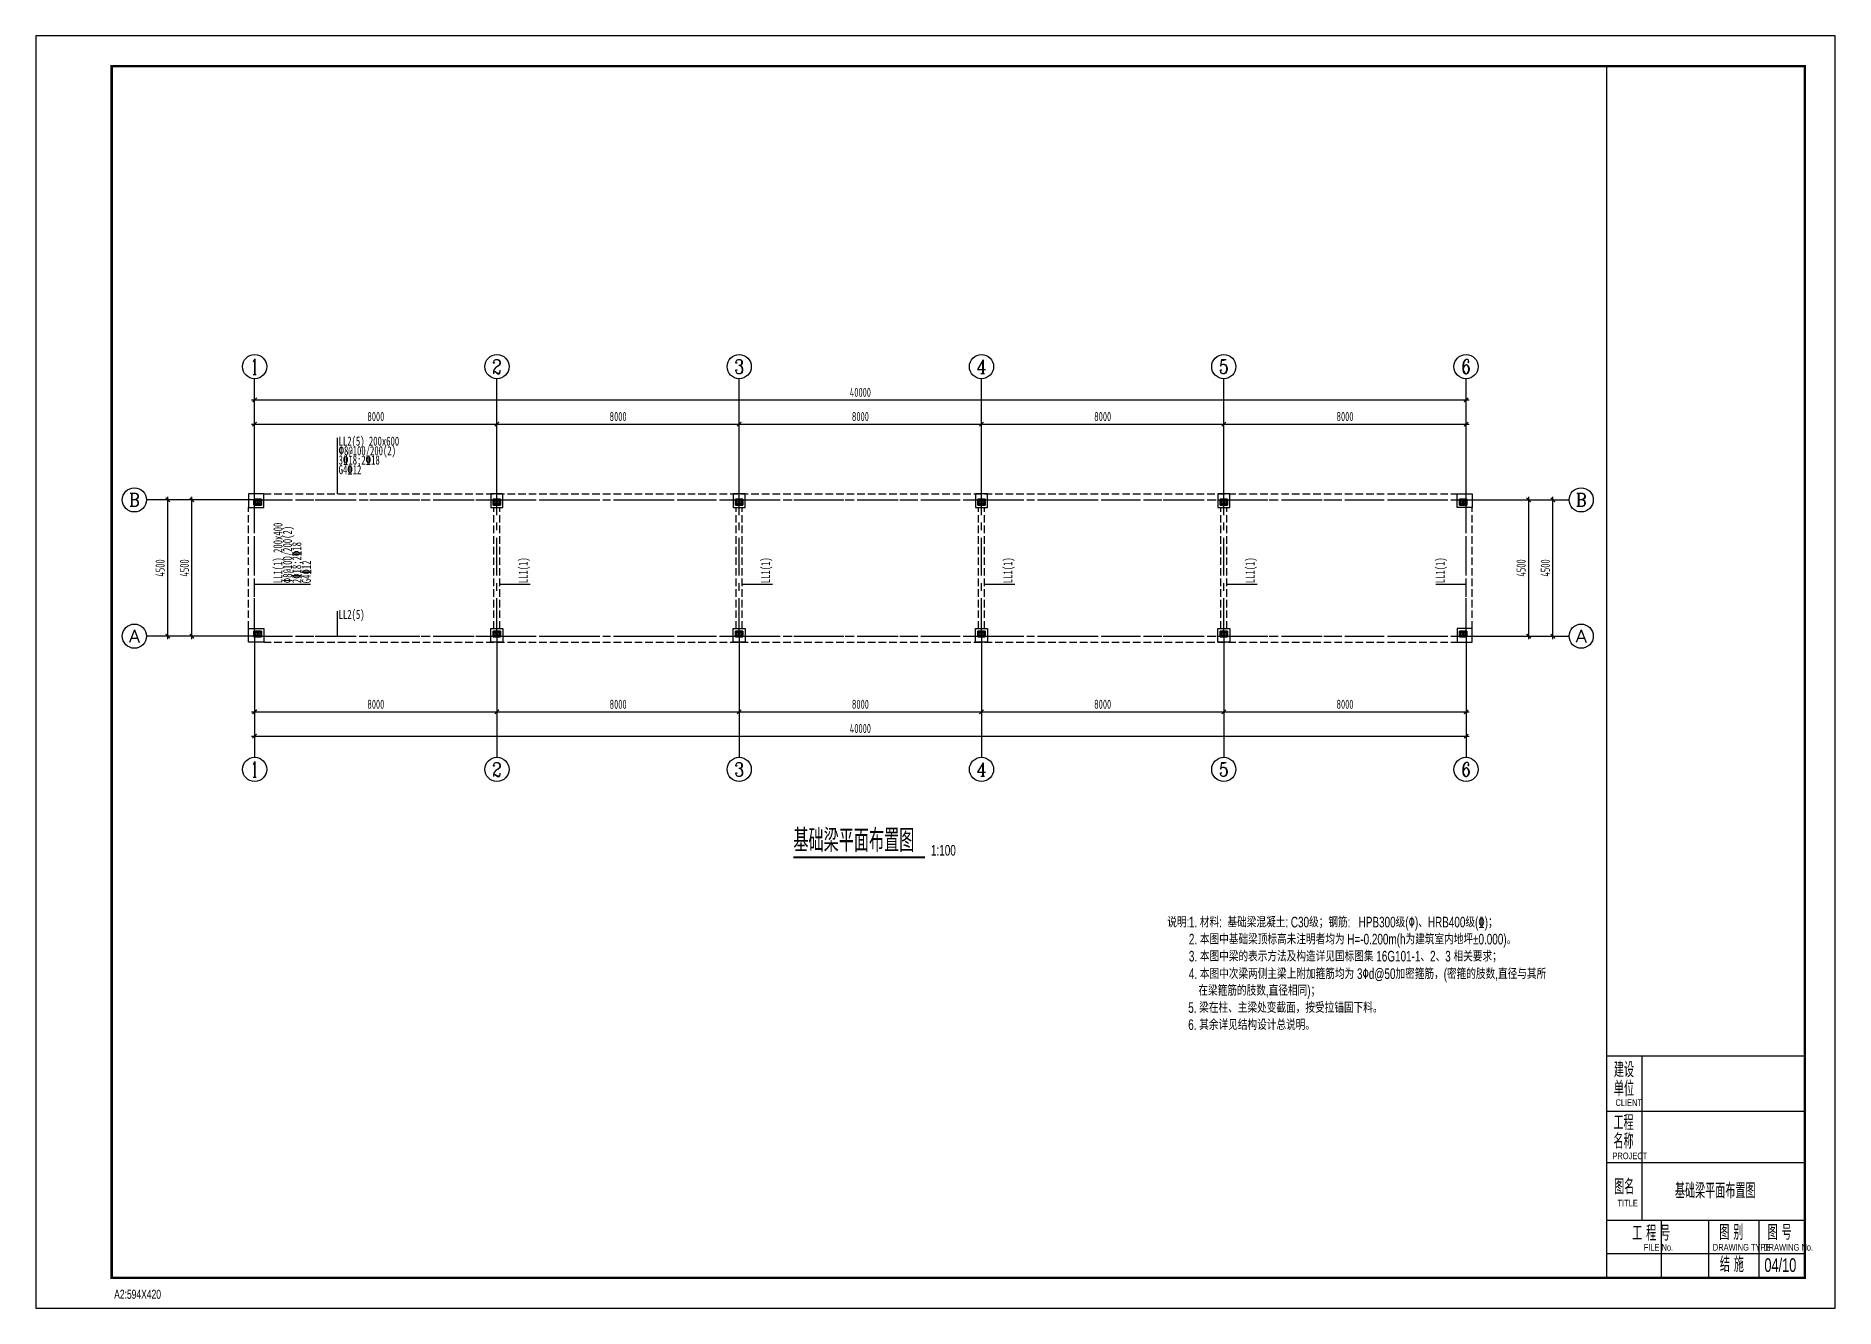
# Model space of a CAD drawing. Extents: x -544850 to 241437, y -10347 to 32059.
# Drawn here: x -261116 to -201716, y -10347 to 31653 of the extents above; entities that cross this region are included whole.
import ezdxf
from ezdxf.enums import TextEntityAlignment as Align

# ---------------------------------------------------------------- set-up
doc = ezdxf.new("R2010")
doc.units = 0
doc.header["$LTSCALE"] = 1000
doc.linetypes.add('CENTER', pattern=[2, 1.25, -0.25, 0.25, -0.25])
doc.linetypes.add('DASH', pattern=[0.35, 0.25, -0.1])
doc.layers.get('0').update_dxf_attribs({"linetype": 'CONTINUOUS'})
doc.layers.get('Defpoints').update_dxf_attribs({"linetype": 'CONTINUOUS'})
doc.layers.add('10', color=7, linetype='CONTINUOUS', lineweight=35)
doc.layers.add('20', color=2, linetype='CONTINUOUS', lineweight=35)
for name, color, linetype in [('AXIS', 253, 'CENTER'), ('AXIS_DIM', 3, 'CONTINUOUS'), ('COLU', 7, 'CONTINUOUS'), ('DIM_SYMB', 3, 'CONTINUOUS'), ('PUB_TEXT', 7, 'CONTINUOUS'), ('S_BEAMDIMMASS', 2, 'CONTINUOUS'), ('TEXT', 7, 'CONTINUOUS'), ('WALL', 9, 'CONTINUOUS'), ('图框(修改)', 2, 'CONTINUOUS'), ('图框(锁住)', 7, 'CONTINUOUS')]:
    doc.layers.add(name, color=color, linetype=linetype)
doc.layers.add('出图隐藏', color=7, linetype='CONTINUOUS', plot=False)
doc.styles.add('_TCH_AXIS', font='COMPLEX', dxfattribs={"bigfont": 'GBCBIG'})
doc.styles.add('TSSD_Dimension', font='tssdeng.shx', dxfattribs={"width": 0.7, "bigfont": 'hztxt.shx'})
doc.styles.add('TSSD_Rein', font='天和字符.shx', dxfattribs={"width": 0.7, "bigfont": '天和汉字.shx'})
doc.styles.add('天和', font='天和字符.shx', dxfattribs={"width": 0.7, "bigfont": '天和汉字.shx'})
doc.styles.add('天和黑体', font='天和字符.shx', dxfattribs={"width": 0.7, "bigfont": '天和黑体.shx'})
doc.dimstyles.new('TSSD_100_100', dxfattribs={"dimtxt": 300, "dimasz": 100, "dimexe": 100, "dimexo": 250, "dimgap": 100, "dimtad": 1, "dimdec": 0, "dimzin": 0, "dimdsep": 46, "dimtxsty": 'TSSD_Dimension', "dimblk": 'ARCHTICK', "dimblk1": 'ARCHTICK', "dimblk2": 'ARCHTICK', "dimcen": 0, "dimdle": 100, "dimclrt": 7, "dimadec": 0, "dimazin": 0, "dimtfac": 1, "dimtdec": 0, "dimtix": 1, "dimtmove": 2, "dimatfit": 3, "dimldrblk": 'ARCHTICK', "dimfxl": 0, "dimtolj": 1, "dimtzin": 0, "dimarcsym": 0})

msp = doc.modelspace()

# ---------------------------------------------------------------- texts
at = {"layer": 'AXIS_DIM', "style": '_TCH_AXIS'}
for s, height, p, p2 in [('1', 514.7, (-254007.6, 20478.4), (-253787, 20478.4)), ('2', 465.9, (-246052.6, 20502.8), (-245742, 20502.8)), ('3', 465.9, (-238052.6, 20502.8), (-237742, 20502.8)), ('4', 445.4, (-230067, 20513), (-229727.6, 20513)), ('5', 465.9, (-222052.6, 20502.8), (-221742, 20502.8)), ('6', 465.9, (-214052.6, 20502.8), (-213742, 20502.8)), ('B', 435.3, (-258042.1, 16118.1), (-257689.7, 16118.1)), ('B', 435.3, (-210272.7, 16118.1), (-209920.3, 16118.1)), ('A', 425.2, (-258048.1, 11623.2), (-257683.7, 11623.2)), ('A', 425.2, (-210278.7, 11623.2), (-209914.3, 11623.2)), ('1', 514.7, (-254007.6, 7178.4), (-253787, 7178.4)), ('2', 465.9, (-246052.6, 7202.8), (-245742, 7202.8)), ('3', 465.9, (-238052.6, 7202.8), (-237742, 7202.8)), ('4', 445.4, (-230067, 7213), (-229727.6, 7213)), ('5', 465.9, (-222052.6, 7202.8), (-221742, 7202.8)), ('6', 465.9, (-214052.6, 7202.8), (-213742, 7202.8))]:
    msp.add_text(s, height=height, dxfattribs=at).set_placement(p, p2, align=Align.FIT)
at = {"layer": 'PUB_TEXT', "style": '天和', "width": 0.7}
for s, height, p in [('基础梁平面布置图', 750.42, (-236107.9, 4715, -525.1)), ('1:100', 350.19, (-231565, 4590.2, -487.5)), ('基础梁平面布置图', 500, (-207001.2, -6725.4))]:
    msp.add_text(s, height=height, dxfattribs=at).set_placement(p)
at = {"layer": 'S_BEAMDIMMASS', "width": 0.7}
for s, p in [('LL2(5) 200x600', (-251124.2, 18126.4, -340)), ('%%1308@100/200(2)', (-251124.2, 17811.4, -340)), ('3%%13218;2%%13218', (-251124.2, 17503.6, -340)), ('G4%%13212', (-251124.2, 17183.7, -340)), ('LL2(5) ', (-251124.2, 12404.1, -340))]:
    msp.add_text(s, height=300, dxfattribs=at).set_placement(p)
for s, p in [('LL1(1) 200x400', (-252979.9, 13583.7)), ('%%1308@100/200(2)', (-252664.9, 13583.7)), ('2%%13218;2%%13218', (-252357.1, 13583.7)), ('G4%%13212', (-252037.3, 13583.7)), ('LL1(1)', (-244879.6, 13583.7)), ('LL1(1)', (-236879.6, 13583.7)), ('LL1(1)', (-228879.6, 13583.7)), ('LL1(1)', (-220879.6, 13583.7)), ('LL1(1)', (-214601.7, 13583.7))]:
    msp.add_text(s, height=300, rotation=90, dxfattribs=at).set_placement(p)
at = {"layer": 'TEXT', "style": 'TSSD_Rein', "width": 0.7}
for s, p in [('说明:', (-223762.6, 2219.6)), ('1. 材料:  基础梁混凝土: C30级；钢筋:   HPB300级(%%130)、HRB400级(%%132)；', (-223050.8, 2220.6)), ('2. 本图中基础梁顶标高未注明者均为 H=-0.200m(h为建筑室内地坪±0.000)。', (-223050.8, 1657.5)), ('3. 本图中梁的表示方法及构造详见国标图集 16G101-1、2、3 相关要求；', (-223050.8, 1094.3)), ('4. 本图中次梁两侧主梁上附加箍筋均为 3%%130d@50加密箍筋，(密箍的肢数,直径与其所', (-223051.9, 516.5)), ('在梁箍筋的肢数,直径相同)；', (-222736.3, -34.7)), ('5. 梁在柱、主梁处变截面，按受拉锚固下料。', (-223072.6, -601.3)), ('6. 其余详见结构设计总说明。', (-223072.6, -1165.4))]:
    msp.add_text(s, height=350, dxfattribs=at).set_placement(p)
at = {"layer": '图框(修改)', "linetype": 'Continuous', "style": '天和', "width": 0.7}
msp.add_text('04/10', height=450, dxfattribs=at).set_placement((-204048.2, -9155.6))

# ---------------------------------------------------------------- blocks, each defined once
blk = doc.blocks.new('_ArchTick')
at = {"color": 0, "linetype": 'ByBlock', "const_width": 0.4}
blk.add_lwpolyline([(-0.71, -0.71), (0.71, 0.71)], dxfattribs=at)
blk = doc.blocks.new('*D210')
at = {"layer": 'AXIS_DIM', "color": 0, "lineweight": -2, "transparency": 16777216}
for p, q in [((-213647, 16336), (-210931, 16336)), ((-211031, 11736), (-211031, 16436)), ((-213647, 11836), (-210931, 11836))]:
    blk.add_line(p, q, dxfattribs=at)
at = {"layer": 'Defpoints', "color": 0, "transparency": 16777216}
for p in [(-213897, 16336), (-211031, 16336), (-213897, 11836)]:
    blk.add_point(p, dxfattribs=at)
at = {"layer": 'AXIS_DIM', "color": 0, "lineweight": -2, "transparency": 16777216, "xscale": 100, "yscale": 100, "zscale": 100}
for p, rotation in [((-211031, 16336), 90), ((-211031, 11836), 270)]:
    blk.add_blockref('_ArchTick', p, dxfattribs=dict(at, rotation=rotation))
at = {"layer": 'AXIS_DIM', "color": 7, "transparency": 16777216, "insert": (-211281, 14086), "char_height": 300, "attachment_point": 5, "rotation": 90, "style": 'TSSD_Dimension'}
blk.add_mtext('\\A1;4500', dxfattribs=at)
blk = doc.blocks.new('*D211')
at = {"layer": 'AXIS_DIM', "color": 0, "lineweight": -2, "transparency": 16777216}
for p, q in [((-213647, 16336), (-211731, 16336)), ((-211831, 11736), (-211831, 16436)), ((-213647, 11836), (-211731, 11836))]:
    blk.add_line(p, q, dxfattribs=at)
at = {"layer": 'Defpoints', "color": 0, "transparency": 16777216}
for p in [(-213897, 16336), (-211831, 16336), (-213897, 11836)]:
    blk.add_point(p, dxfattribs=at)
at = {"layer": 'AXIS_DIM', "color": 0, "lineweight": -2, "transparency": 16777216, "xscale": 100, "yscale": 100, "zscale": 100}
for p, rotation in [((-211831, 16336), 90), ((-211831, 11836), 270)]:
    blk.add_blockref('_ArchTick', p, dxfattribs=dict(at, rotation=rotation))
at = {"layer": 'AXIS_DIM', "color": 7, "transparency": 16777216, "insert": (-212081, 14086), "char_height": 300, "attachment_point": 5, "rotation": 90, "style": 'TSSD_Dimension'}
blk.add_mtext('\\A1;4500', dxfattribs=at)
blk = doc.blocks.new('*D212')
at = {"layer": 'AXIS_DIM', "color": 0, "lineweight": -2, "transparency": 16777216}
for p, q in [((-253997, 19636), (-213797, 19636)), ((-253897, 16586), (-253897, 19736)), ((-213897, 16586), (-213897, 19736))]:
    blk.add_line(p, q, dxfattribs=at)
at = {"layer": 'Defpoints', "color": 0, "transparency": 16777216}
for p in [(-213897, 19636), (-253897, 16336), (-213897, 16336)]:
    blk.add_point(p, dxfattribs=at)
at = {"layer": 'AXIS_DIM', "color": 0, "lineweight": -2, "transparency": 16777216, "xscale": 100, "yscale": 100, "zscale": 100, "rotation": 180}
blk.add_blockref('_ArchTick', (-253897, 19636), dxfattribs=at)
at = {"layer": 'AXIS_DIM', "color": 0, "lineweight": -2, "transparency": 16777216, "xscale": 100, "yscale": 100, "zscale": 100}
blk.add_blockref('_ArchTick', (-213897, 19636), dxfattribs=at)
at = {"layer": 'AXIS_DIM', "color": 7, "transparency": 16777216, "insert": (-233897, 19886), "char_height": 300, "attachment_point": 5, "style": 'TSSD_Dimension'}
blk.add_mtext('\\A1;40000', dxfattribs=at)
blk = doc.blocks.new('*D213')
at = {"layer": 'AXIS_DIM', "color": 0, "lineweight": -2, "transparency": 16777216}
for p, q in [((-253997, 18836), (-245797, 18836)), ((-253897, 16586), (-253897, 18936)), ((-245897, 16586), (-245897, 18936))]:
    blk.add_line(p, q, dxfattribs=at)
at = {"layer": 'Defpoints', "color": 0, "transparency": 16777216}
for p in [(-245897, 18836), (-253897, 16336), (-245897, 16336)]:
    blk.add_point(p, dxfattribs=at)
at = {"layer": 'AXIS_DIM', "color": 0, "lineweight": -2, "transparency": 16777216, "xscale": 100, "yscale": 100, "zscale": 100, "rotation": 180}
blk.add_blockref('_ArchTick', (-253897, 18836), dxfattribs=at)
at = {"layer": 'AXIS_DIM', "color": 0, "lineweight": -2, "transparency": 16777216, "xscale": 100, "yscale": 100, "zscale": 100}
blk.add_blockref('_ArchTick', (-245897, 18836), dxfattribs=at)
at = {"layer": 'AXIS_DIM', "color": 7, "transparency": 16777216, "insert": (-249897, 19086), "char_height": 300, "attachment_point": 5, "style": 'TSSD_Dimension'}
blk.add_mtext('\\A1;8000', dxfattribs=at)
blk = doc.blocks.new('*D214')
at = {"layer": 'AXIS_DIM', "color": 0, "lineweight": -2, "transparency": 16777216}
for p, q in [((-245997, 18836), (-237797, 18836)), ((-245897, 16586), (-245897, 18936)), ((-237897, 16586), (-237897, 18936))]:
    blk.add_line(p, q, dxfattribs=at)
at = {"layer": 'Defpoints', "color": 0, "transparency": 16777216}
for p in [(-237897, 18836), (-245897, 16336), (-237897, 16336)]:
    blk.add_point(p, dxfattribs=at)
at = {"layer": 'AXIS_DIM', "color": 0, "lineweight": -2, "transparency": 16777216, "xscale": 100, "yscale": 100, "zscale": 100, "rotation": 180}
blk.add_blockref('_ArchTick', (-245897, 18836), dxfattribs=at)
at = {"layer": 'AXIS_DIM', "color": 0, "lineweight": -2, "transparency": 16777216, "xscale": 100, "yscale": 100, "zscale": 100}
blk.add_blockref('_ArchTick', (-237897, 18836), dxfattribs=at)
at = {"layer": 'AXIS_DIM', "color": 7, "transparency": 16777216, "insert": (-241897, 19086), "char_height": 300, "attachment_point": 5, "style": 'TSSD_Dimension'}
blk.add_mtext('\\A1;8000', dxfattribs=at)
blk = doc.blocks.new('*D215')
at = {"layer": 'AXIS_DIM', "color": 0, "lineweight": -2, "transparency": 16777216}
for p, q in [((-237997, 18836), (-229797, 18836)), ((-237897, 16586), (-237897, 18936)), ((-229897, 16586), (-229897, 18936))]:
    blk.add_line(p, q, dxfattribs=at)
at = {"layer": 'Defpoints', "color": 0, "transparency": 16777216}
for p in [(-229897, 18836), (-237897, 16336), (-229897, 16336)]:
    blk.add_point(p, dxfattribs=at)
at = {"layer": 'AXIS_DIM', "color": 0, "lineweight": -2, "transparency": 16777216, "xscale": 100, "yscale": 100, "zscale": 100, "rotation": 180}
blk.add_blockref('_ArchTick', (-237897, 18836), dxfattribs=at)
at = {"layer": 'AXIS_DIM', "color": 0, "lineweight": -2, "transparency": 16777216, "xscale": 100, "yscale": 100, "zscale": 100}
blk.add_blockref('_ArchTick', (-229897, 18836), dxfattribs=at)
at = {"layer": 'AXIS_DIM', "color": 7, "transparency": 16777216, "insert": (-233897, 19086), "char_height": 300, "attachment_point": 5, "style": 'TSSD_Dimension'}
blk.add_mtext('\\A1;8000', dxfattribs=at)
blk = doc.blocks.new('*D216')
at = {"layer": 'AXIS_DIM', "color": 0, "lineweight": -2, "transparency": 16777216}
for p, q in [((-229997, 18836), (-221797, 18836)), ((-229897, 16586), (-229897, 18936)), ((-221897, 16586), (-221897, 18936))]:
    blk.add_line(p, q, dxfattribs=at)
at = {"layer": 'Defpoints', "color": 0, "transparency": 16777216}
for p in [(-221897, 18836), (-229897, 16336), (-221897, 16336)]:
    blk.add_point(p, dxfattribs=at)
at = {"layer": 'AXIS_DIM', "color": 0, "lineweight": -2, "transparency": 16777216, "xscale": 100, "yscale": 100, "zscale": 100, "rotation": 180}
blk.add_blockref('_ArchTick', (-229897, 18836), dxfattribs=at)
at = {"layer": 'AXIS_DIM', "color": 0, "lineweight": -2, "transparency": 16777216, "xscale": 100, "yscale": 100, "zscale": 100}
blk.add_blockref('_ArchTick', (-221897, 18836), dxfattribs=at)
at = {"layer": 'AXIS_DIM', "color": 7, "transparency": 16777216, "insert": (-225897, 19086), "char_height": 300, "attachment_point": 5, "style": 'TSSD_Dimension'}
blk.add_mtext('\\A1;8000', dxfattribs=at)
blk = doc.blocks.new('*D217')
at = {"layer": 'AXIS_DIM', "color": 0, "lineweight": -2, "transparency": 16777216}
for p, q in [((-221997, 18836), (-213797, 18836)), ((-221897, 16586), (-221897, 18936)), ((-213897, 16586), (-213897, 18936))]:
    blk.add_line(p, q, dxfattribs=at)
at = {"layer": 'Defpoints', "color": 0, "transparency": 16777216}
for p in [(-213897, 18836), (-221897, 16336), (-213897, 16336)]:
    blk.add_point(p, dxfattribs=at)
at = {"layer": 'AXIS_DIM', "color": 0, "lineweight": -2, "transparency": 16777216, "xscale": 100, "yscale": 100, "zscale": 100, "rotation": 180}
blk.add_blockref('_ArchTick', (-221897, 18836), dxfattribs=at)
at = {"layer": 'AXIS_DIM', "color": 0, "lineweight": -2, "transparency": 16777216, "xscale": 100, "yscale": 100, "zscale": 100}
blk.add_blockref('_ArchTick', (-213897, 18836), dxfattribs=at)
at = {"layer": 'AXIS_DIM', "color": 7, "transparency": 16777216, "insert": (-217897, 19086), "char_height": 300, "attachment_point": 5, "style": 'TSSD_Dimension'}
blk.add_mtext('\\A1;8000', dxfattribs=at)
blk = doc.blocks.new('*D218')
at = {"layer": 'AXIS_DIM', "color": 0, "lineweight": -2, "transparency": 16777216}
for p, q in [((-253897, 11586), (-253897, 9236)), ((-245897, 11586), (-245897, 9236)), ((-253997, 9336), (-245797, 9336))]:
    blk.add_line(p, q, dxfattribs=at)
at = {"layer": 'Defpoints', "color": 0, "transparency": 16777216}
for p in [(-253897, 11836), (-245897, 11836), (-245897, 9336)]:
    blk.add_point(p, dxfattribs=at)
at = {"layer": 'AXIS_DIM', "color": 0, "lineweight": -2, "transparency": 16777216, "xscale": 100, "yscale": 100, "zscale": 100, "rotation": 180}
blk.add_blockref('_ArchTick', (-253897, 9336), dxfattribs=at)
at = {"layer": 'AXIS_DIM', "color": 0, "lineweight": -2, "transparency": 16777216, "xscale": 100, "yscale": 100, "zscale": 100}
blk.add_blockref('_ArchTick', (-245897, 9336), dxfattribs=at)
at = {"layer": 'AXIS_DIM', "color": 7, "transparency": 16777216, "insert": (-249897, 9586), "char_height": 300, "attachment_point": 5, "style": 'TSSD_Dimension'}
blk.add_mtext('\\A1;8000', dxfattribs=at)
blk = doc.blocks.new('*D219')
at = {"layer": 'AXIS_DIM', "color": 0, "lineweight": -2, "transparency": 16777216}
for p, q in [((-245897, 11586), (-245897, 9236)), ((-237897, 11586), (-237897, 9236)), ((-245997, 9336), (-237797, 9336))]:
    blk.add_line(p, q, dxfattribs=at)
at = {"layer": 'Defpoints', "color": 0, "transparency": 16777216}
for p in [(-245897, 11836), (-237897, 11836), (-237897, 9336)]:
    blk.add_point(p, dxfattribs=at)
at = {"layer": 'AXIS_DIM', "color": 0, "lineweight": -2, "transparency": 16777216, "xscale": 100, "yscale": 100, "zscale": 100, "rotation": 180}
blk.add_blockref('_ArchTick', (-245897, 9336), dxfattribs=at)
at = {"layer": 'AXIS_DIM', "color": 0, "lineweight": -2, "transparency": 16777216, "xscale": 100, "yscale": 100, "zscale": 100}
blk.add_blockref('_ArchTick', (-237897, 9336), dxfattribs=at)
at = {"layer": 'AXIS_DIM', "color": 7, "transparency": 16777216, "insert": (-241897, 9586), "char_height": 300, "attachment_point": 5, "style": 'TSSD_Dimension'}
blk.add_mtext('\\A1;8000', dxfattribs=at)
blk = doc.blocks.new('*D220')
at = {"layer": 'AXIS_DIM', "color": 0, "lineweight": -2, "transparency": 16777216}
for p, q in [((-237897, 11586), (-237897, 9236)), ((-229897, 11586), (-229897, 9236)), ((-237997, 9336), (-229797, 9336))]:
    blk.add_line(p, q, dxfattribs=at)
at = {"layer": 'Defpoints', "color": 0, "transparency": 16777216}
for p in [(-237897, 11836), (-229897, 11836), (-229897, 9336)]:
    blk.add_point(p, dxfattribs=at)
at = {"layer": 'AXIS_DIM', "color": 0, "lineweight": -2, "transparency": 16777216, "xscale": 100, "yscale": 100, "zscale": 100, "rotation": 180}
blk.add_blockref('_ArchTick', (-237897, 9336), dxfattribs=at)
at = {"layer": 'AXIS_DIM', "color": 0, "lineweight": -2, "transparency": 16777216, "xscale": 100, "yscale": 100, "zscale": 100}
blk.add_blockref('_ArchTick', (-229897, 9336), dxfattribs=at)
at = {"layer": 'AXIS_DIM', "color": 7, "transparency": 16777216, "insert": (-233897, 9586), "char_height": 300, "attachment_point": 5, "style": 'TSSD_Dimension'}
blk.add_mtext('\\A1;8000', dxfattribs=at)
blk = doc.blocks.new('*D221')
at = {"layer": 'AXIS_DIM', "color": 0, "lineweight": -2, "transparency": 16777216}
for p, q in [((-229897, 11586), (-229897, 9236)), ((-221897, 11586), (-221897, 9236)), ((-229997, 9336), (-221797, 9336))]:
    blk.add_line(p, q, dxfattribs=at)
at = {"layer": 'Defpoints', "color": 0, "transparency": 16777216}
for p in [(-229897, 11836), (-221897, 11836), (-221897, 9336)]:
    blk.add_point(p, dxfattribs=at)
at = {"layer": 'AXIS_DIM', "color": 0, "lineweight": -2, "transparency": 16777216, "xscale": 100, "yscale": 100, "zscale": 100, "rotation": 180}
blk.add_blockref('_ArchTick', (-229897, 9336), dxfattribs=at)
at = {"layer": 'AXIS_DIM', "color": 0, "lineweight": -2, "transparency": 16777216, "xscale": 100, "yscale": 100, "zscale": 100}
blk.add_blockref('_ArchTick', (-221897, 9336), dxfattribs=at)
at = {"layer": 'AXIS_DIM', "color": 7, "transparency": 16777216, "insert": (-225897, 9586), "char_height": 300, "attachment_point": 5, "style": 'TSSD_Dimension'}
blk.add_mtext('\\A1;8000', dxfattribs=at)
blk = doc.blocks.new('*D222')
at = {"layer": 'AXIS_DIM', "color": 0, "lineweight": -2, "transparency": 16777216}
for p, q in [((-221897, 11586), (-221897, 9236)), ((-213897, 11586), (-213897, 9236)), ((-221997, 9336), (-213797, 9336))]:
    blk.add_line(p, q, dxfattribs=at)
at = {"layer": 'Defpoints', "color": 0, "transparency": 16777216}
for p in [(-221897, 11836), (-213897, 11836), (-213897, 9336)]:
    blk.add_point(p, dxfattribs=at)
at = {"layer": 'AXIS_DIM', "color": 0, "lineweight": -2, "transparency": 16777216, "xscale": 100, "yscale": 100, "zscale": 100, "rotation": 180}
blk.add_blockref('_ArchTick', (-221897, 9336), dxfattribs=at)
at = {"layer": 'AXIS_DIM', "color": 0, "lineweight": -2, "transparency": 16777216, "xscale": 100, "yscale": 100, "zscale": 100}
blk.add_blockref('_ArchTick', (-213897, 9336), dxfattribs=at)
at = {"layer": 'AXIS_DIM', "color": 7, "transparency": 16777216, "insert": (-217897, 9586), "char_height": 300, "attachment_point": 5, "style": 'TSSD_Dimension'}
blk.add_mtext('\\A1;8000', dxfattribs=at)
blk = doc.blocks.new('*D223')
at = {"layer": 'AXIS_DIM', "color": 0, "lineweight": -2, "transparency": 16777216}
for p, q in [((-253897, 11586), (-253897, 8436)), ((-213897, 11586), (-213897, 8436)), ((-253997, 8536), (-213797, 8536))]:
    blk.add_line(p, q, dxfattribs=at)
at = {"layer": 'Defpoints', "color": 0, "transparency": 16777216}
for p in [(-253897, 11836), (-213897, 11836), (-213897, 8536)]:
    blk.add_point(p, dxfattribs=at)
at = {"layer": 'AXIS_DIM', "color": 0, "lineweight": -2, "transparency": 16777216, "xscale": 100, "yscale": 100, "zscale": 100, "rotation": 180}
blk.add_blockref('_ArchTick', (-253897, 8536), dxfattribs=at)
at = {"layer": 'AXIS_DIM', "color": 0, "lineweight": -2, "transparency": 16777216, "xscale": 100, "yscale": 100, "zscale": 100}
blk.add_blockref('_ArchTick', (-213897, 8536), dxfattribs=at)
at = {"layer": 'AXIS_DIM', "color": 7, "transparency": 16777216, "insert": (-233897, 8786), "char_height": 300, "attachment_point": 5, "style": 'TSSD_Dimension'}
blk.add_mtext('\\A1;40000', dxfattribs=at)
blk = doc.blocks.new('*D224')
at = {"layer": 'AXIS_DIM', "color": 0, "lineweight": -2, "transparency": 16777216}
for p, q in [((-254147, 16336), (-256066, 16336)), ((-255966, 11736), (-255966, 16436)), ((-254147, 11836), (-256066, 11836))]:
    blk.add_line(p, q, dxfattribs=at)
at = {"layer": 'Defpoints', "color": 0, "transparency": 16777216}
for p in [(-255966, 16336), (-253897, 16336), (-253897, 11836)]:
    blk.add_point(p, dxfattribs=at)
at = {"layer": 'AXIS_DIM', "color": 0, "lineweight": -2, "transparency": 16777216, "xscale": 100, "yscale": 100, "zscale": 100}
for p, rotation in [((-255966, 16336), 90), ((-255966, 11836), 270)]:
    blk.add_blockref('_ArchTick', p, dxfattribs=dict(at, rotation=rotation))
at = {"layer": 'AXIS_DIM', "color": 7, "transparency": 16777216, "insert": (-256216, 14086), "char_height": 300, "attachment_point": 5, "rotation": 90, "style": 'TSSD_Dimension'}
blk.add_mtext('\\A1;4500', dxfattribs=at)
blk = doc.blocks.new('*D225')
at = {"layer": 'AXIS_DIM', "color": 0, "lineweight": -2, "transparency": 16777216}
for p, q in [((-254147, 16336), (-256866, 16336)), ((-256766, 11736), (-256766, 16436)), ((-254147, 11836), (-256866, 11836))]:
    blk.add_line(p, q, dxfattribs=at)
at = {"layer": 'Defpoints', "color": 0, "transparency": 16777216}
for p in [(-256766, 16336), (-253897, 16336), (-253897, 11836)]:
    blk.add_point(p, dxfattribs=at)
at = {"layer": 'AXIS_DIM', "color": 0, "lineweight": -2, "transparency": 16777216, "xscale": 100, "yscale": 100, "zscale": 100}
for p, rotation in [((-256766, 16336), 90), ((-256766, 11836), 270)]:
    blk.add_blockref('_ArchTick', p, dxfattribs=dict(at, rotation=rotation))
at = {"layer": 'AXIS_DIM', "color": 7, "transparency": 16777216, "insert": (-257016, 14086), "char_height": 300, "attachment_point": 5, "rotation": 90, "style": 'TSSD_Dimension'}
blk.add_mtext('\\A1;4500', dxfattribs=at)
blk = doc.blocks.new('FDTERTER')
at = {"layer": '出图隐藏', "linetype": 'Continuous'}
blk.add_line((53642, 2888), (53642, 988), dxfattribs=at)
at = {"layer": '图框(锁住)', "color": 3, "linetype": 'Continuous'}
for p, q in [((59385, 41988), (-15, 41988)), ((-15, 41988), (-15, -12)), ((59385, -12), (59385, 41988)), ((53001, 8311), (53001, 2888)), ((51836, 6488), (58385, 6488)), ((51836, 4788), (58385, 4788)), ((55203, 2888), (55203, 988)), ((56864, 2888), (56864, 988)), ((51836, 1788), (58385, 1788)), ((51836, 988), (58385, 988)), ((-15, -12), (59385, -12))]:
    blk.add_line(p, q, dxfattribs=at)
at = {"layer": '图框(锁住)', "linetype": 'Continuous'}
for p, q in [((51836, 40988), (51836, 988)), ((51836, 8311), (58385, 8311)), ((51836, 2888), (58385, 2888))]:
    blk.add_line(p, q, dxfattribs=at)
at = {"layer": '图框(锁住)', "linetype": 'Continuous', "const_width": 80}
blk.add_lwpolyline([(58385, 39888), (58385, 40988), (2485, 40988), (2485, 988), (58385, 988)], close=True, dxfattribs=at)
at = {"layer": '图框(锁住)', "linetype": 'Continuous', "const_width": 35}
blk.add_lwpolyline([(51836, 988), (51836, 40988)], dxfattribs=at)
at = {"layer": '图框(修改)', "linetype": 'Continuous', "style": '天和', "width": 0.7}
blk.add_text('结 施', height=500, dxfattribs=at).set_placement((55582, 1179))
at = {"layer": '图框(锁住)', "color": 3, "linetype": 'Continuous', "width": 0.7}
for s, height, style, p in [('建设', 500, '天和', (52084, 7607)), ('单位', 500, '天和', (52084, 6980)), ('CLIENT', 220, '天和黑体', (52136, 6660)), ('工程', 500, '天和', (52070, 5859)), ('名称', 500, '天和', (52070, 5245)), ('PROJECT', 220, '天和黑体', (52036, 4901)), ('图名', 500, '天和', (52090, 3741)), ('TITLE', 220, '天和黑体', (52204, 3341)), ('工 程 号', 500, '天和', (52686, 2211)), ('图 别', 500, '天和', (55563, 2238)), ('图 号', 500, '天和', (57159, 2238)), ('FILE No.', 220, '天和黑体', (53068, 1883)), ('DRAWING TYPE', 220, '天和黑体', (55351, 1883)), ('DRAWING No.', 220, '天和黑体', (57016, 1883)), ('A2:594X420', 300, '天和', (2567, 292))]:
    blk.add_text(s, height=height, dxfattribs=dict(at, style=style)).set_placement(p)

# ---------------------------------------------------------------- dimensions: what is measured, and where the dimension line sits
at = {"layer": 'AXIS_DIM'}
for p1, p2, distance, picture, middle in [((-253897.3, 16335.8), (-213897.3, 16335.8), 3300, '*D212', (-233897.3, 19885.8)), ((-253897.3, 16335.8), (-245897.3, 16335.8), 2500, '*D213', (-249897.3, 19085.8)), ((-245897.3, 16335.8), (-237897.3, 16335.8), 2500, '*D214', (-241897.3, 19085.8)), ((-237897.3, 16335.8), (-229897.3, 16335.8), 2500, '*D215', (-233897.3, 19085.8)), ((-229897.3, 16335.8), (-221897.3, 16335.8), 2500, '*D216', (-225897.3, 19085.8)), ((-221897.3, 16335.8), (-213897.3, 16335.8), 2500, '*D217', (-217897.3, 19085.8)), ((-253897.3, 11835.8), (-253897.3, 16335.8), 2868.7, '*D225', (-257015.9, 14085.8)), ((-253897.3, 11835.8), (-253897.3, 16335.8), 2068.7, '*D224', (-256215.9, 14085.8)), ((-213897.3, 11835.8), (-213897.3, 16335.8), -2866.5, '*D210', (-211280.8, 14085.8)), ((-213897.3, 11835.8), (-213897.3, 16335.8), -2066.5, '*D211', (-212080.8, 14085.8)), ((-253897.3, 11835.8), (-245897.3, 11835.8), -2500, '*D218', (-249897.3, 9585.8)), ((-253897.3, 11835.8), (-213897.3, 11835.8), -3300, '*D223', (-233897.3, 8785.8)), ((-245897.3, 11835.8), (-237897.3, 11835.8), -2500, '*D219', (-241897.3, 9585.8)), ((-237897.3, 11835.8), (-229897.3, 11835.8), -2500, '*D220', (-233897.3, 9585.8)), ((-229897.3, 11835.8), (-221897.3, 11835.8), -2500, '*D221', (-225897.3, 9585.8)), ((-221897.3, 11835.8), (-213897.3, 11835.8), -2500, '*D222', (-217897.3, 9585.8))]:
    dim = msp.add_aligned_dim(p1=p1, p2=p2, distance=distance, dimstyle='TSSD_100_100', dxfattribs=at)
    dim.commit()
    dim.dimension.update_dxf_attribs({"geometry": picture, "text_midpoint": middle})

# ---------------------------------------------------------------- linework, layer by layer
at = {"layer": '10', "lineweight": 18, "ltscale": 100}
for p, q in [((-253910.3, 16260.8), (-253830.3, 16260.8)), ((-253870.3, 16300.8), (-253870.3, 16220.8)), ((-253764.3, 16260.8), (-253684.3, 16260.8)), ((-253724.3, 16300.8), (-253724.3, 16220.8)), ((-246010.3, 16260.8), (-245930.3, 16260.8)), ((-245970.3, 16300.8), (-245970.3, 16220.8)), ((-245864.3, 16260.8), (-245784.3, 16260.8)), ((-245824.3, 16300.8), (-245824.3, 16220.8)), ((-238010.3, 16260.8), (-237930.3, 16260.8)), ((-237970.3, 16300.8), (-237970.3, 16220.8)), ((-237864.3, 16260.8), (-237784.3, 16260.8)), ((-237824.3, 16300.8), (-237824.3, 16220.8)), ((-230010.3, 16260.8), (-229930.3, 16260.8)), ((-229970.3, 16300.8), (-229970.3, 16220.8)), ((-229864.3, 16260.8), (-229784.3, 16260.8)), ((-229824.3, 16300.8), (-229824.3, 16220.8)), ((-222010.3, 16260.8), (-221930.3, 16260.8)), ((-221970.3, 16300.8), (-221970.3, 16220.8)), ((-221864.3, 16260.8), (-221784.3, 16260.8)), ((-221824.3, 16300.8), (-221824.3, 16220.8)), ((-214030.3, 16260.8), (-214110.3, 16260.8)), ((-214070.3, 16300.8), (-214070.3, 16220.8)), ((-213884.3, 16260.8), (-213964.3, 16260.8)), ((-213924.3, 16300.8), (-213924.3, 16220.8)), ((-253910.3, 11910.8), (-253830.3, 11910.8)), ((-253870.3, 11950.8), (-253870.3, 11870.8)), ((-253764.3, 11910.8), (-253684.3, 11910.8)), ((-253724.3, 11950.8), (-253724.3, 11870.8)), ((-246010.3, 11910.8), (-245930.3, 11910.8)), ((-245970.3, 11950.8), (-245970.3, 11870.8)), ((-245864.3, 11910.8), (-245784.3, 11910.8)), ((-245824.3, 11950.8), (-245824.3, 11870.8)), ((-238010.3, 11910.8), (-237930.3, 11910.8)), ((-237970.3, 11950.8), (-237970.3, 11870.8)), ((-237864.3, 11910.8), (-237784.3, 11910.8)), ((-237824.3, 11950.8), (-237824.3, 11870.8)), ((-230010.3, 11910.8), (-229930.3, 11910.8)), ((-229970.3, 11950.8), (-229970.3, 11870.8)), ((-229864.3, 11910.8), (-229784.3, 11910.8)), ((-229824.3, 11950.8), (-229824.3, 11870.8)), ((-222010.3, 11910.8), (-221930.3, 11910.8)), ((-221970.3, 11950.8), (-221970.3, 11870.8)), ((-221864.3, 11910.8), (-221784.3, 11910.8)), ((-221824.3, 11950.8), (-221824.3, 11870.8)), ((-214030.3, 11910.8), (-214110.3, 11910.8)), ((-214070.3, 11950.8), (-214070.3, 11870.8)), ((-213884.3, 11910.8), (-213964.3, 11910.8)), ((-213924.3, 11950.8), (-213924.3, 11870.8))]:
    msp.add_line(p, q, dxfattribs=at)
at = {"layer": '10', "color": 3, "ltscale": 100}
for p, q in [((-253897.3, 16335.8), (-253897.3, 16315.8)), ((-253697.3, 16335.8), (-253897.3, 16335.8)), ((-253897.3, 16315.8), (-253697.3, 16315.8)), ((-253897.3, 16205.8), (-253897.3, 16185.8)), ((-253697.3, 16205.8), (-253897.3, 16205.8)), ((-253897.3, 16185.8), (-253697.3, 16185.8)), ((-253807.3, 16315.8), (-253807.3, 16205.8)), ((-253787.3, 16315.8), (-253787.3, 16205.8)), ((-253697.3, 16315.8), (-253697.3, 16335.8)), ((-253697.3, 16185.8), (-253697.3, 16205.8)), ((-245997.3, 16335.8), (-245997.3, 16315.8)), ((-245797.3, 16335.8), (-245997.3, 16335.8)), ((-245997.3, 16315.8), (-245797.3, 16315.8)), ((-245997.3, 16205.8), (-245997.3, 16185.8)), ((-245797.3, 16205.8), (-245997.3, 16205.8)), ((-245997.3, 16185.8), (-245797.3, 16185.8)), ((-245907.3, 16315.8), (-245907.3, 16205.8)), ((-245887.3, 16315.8), (-245887.3, 16205.8)), ((-245797.3, 16315.8), (-245797.3, 16335.8)), ((-245797.3, 16185.8), (-245797.3, 16205.8)), ((-237997.3, 16335.8), (-237997.3, 16315.8)), ((-237797.3, 16335.8), (-237997.3, 16335.8)), ((-237997.3, 16315.8), (-237797.3, 16315.8)), ((-237997.3, 16205.8), (-237997.3, 16185.8)), ((-237797.3, 16205.8), (-237997.3, 16205.8)), ((-237997.3, 16185.8), (-237797.3, 16185.8)), ((-237907.3, 16315.8), (-237907.3, 16205.8)), ((-237887.3, 16315.8), (-237887.3, 16205.8)), ((-237797.3, 16315.8), (-237797.3, 16335.8)), ((-237797.3, 16185.8), (-237797.3, 16205.8)), ((-229997.3, 16335.8), (-229997.3, 16315.8)), ((-229797.3, 16335.8), (-229997.3, 16335.8)), ((-229997.3, 16315.8), (-229797.3, 16315.8)), ((-229997.3, 16205.8), (-229997.3, 16185.8)), ((-229797.3, 16205.8), (-229997.3, 16205.8)), ((-229997.3, 16185.8), (-229797.3, 16185.8)), ((-229907.3, 16315.8), (-229907.3, 16205.8)), ((-229887.3, 16315.8), (-229887.3, 16205.8)), ((-229797.3, 16315.8), (-229797.3, 16335.8)), ((-229797.3, 16185.8), (-229797.3, 16205.8)), ((-221997.3, 16335.8), (-221997.3, 16315.8)), ((-221797.3, 16335.8), (-221997.3, 16335.8)), ((-221997.3, 16315.8), (-221797.3, 16315.8)), ((-221997.3, 16205.8), (-221997.3, 16185.8)), ((-221797.3, 16205.8), (-221997.3, 16205.8)), ((-221997.3, 16185.8), (-221797.3, 16185.8)), ((-221907.3, 16315.8), (-221907.3, 16205.8)), ((-221887.3, 16315.8), (-221887.3, 16205.8)), ((-221797.3, 16315.8), (-221797.3, 16335.8)), ((-221797.3, 16185.8), (-221797.3, 16205.8)), ((-214097.3, 16315.8), (-214097.3, 16335.8)), ((-214097.3, 16335.8), (-213897.3, 16335.8)), ((-213897.3, 16315.8), (-214097.3, 16315.8)), ((-214097.3, 16185.8), (-214097.3, 16205.8)), ((-214097.3, 16205.8), (-213897.3, 16205.8)), ((-213897.3, 16185.8), (-214097.3, 16185.8)), ((-214007.3, 16315.8), (-214007.3, 16205.8)), ((-213987.3, 16315.8), (-213987.3, 16205.8)), ((-213897.3, 16335.8), (-213897.3, 16315.8)), ((-213897.3, 16205.8), (-213897.3, 16185.8)), ((-253897.3, 11985.8), (-253897.3, 11965.8)), ((-253697.3, 11985.8), (-253897.3, 11985.8)), ((-253897.3, 11965.8), (-253697.3, 11965.8)), ((-253807.3, 11965.8), (-253807.3, 11855.8)), ((-253787.3, 11965.8), (-253787.3, 11855.8)), ((-253697.3, 11965.8), (-253697.3, 11985.8)), ((-245997.3, 11985.8), (-245997.3, 11965.8)), ((-245797.3, 11985.8), (-245997.3, 11985.8)), ((-245997.3, 11965.8), (-245797.3, 11965.8)), ((-245907.3, 11965.8), (-245907.3, 11855.8)), ((-245887.3, 11965.8), (-245887.3, 11855.8)), ((-245797.3, 11965.8), (-245797.3, 11985.8)), ((-237997.3, 11985.8), (-237997.3, 11965.8)), ((-237797.3, 11985.8), (-237997.3, 11985.8)), ((-237997.3, 11965.8), (-237797.3, 11965.8)), ((-237907.3, 11965.8), (-237907.3, 11855.8)), ((-237887.3, 11965.8), (-237887.3, 11855.8)), ((-237797.3, 11965.8), (-237797.3, 11985.8)), ((-229997.3, 11985.8), (-229997.3, 11965.8)), ((-229797.3, 11985.8), (-229997.3, 11985.8)), ((-229997.3, 11965.8), (-229797.3, 11965.8)), ((-229907.3, 11965.8), (-229907.3, 11855.8)), ((-229887.3, 11965.8), (-229887.3, 11855.8)), ((-229797.3, 11965.8), (-229797.3, 11985.8)), ((-221997.3, 11985.8), (-221997.3, 11965.8)), ((-221797.3, 11985.8), (-221997.3, 11985.8)), ((-221997.3, 11965.8), (-221797.3, 11965.8)), ((-221907.3, 11965.8), (-221907.3, 11855.8)), ((-221887.3, 11965.8), (-221887.3, 11855.8)), ((-221797.3, 11965.8), (-221797.3, 11985.8)), ((-214097.3, 11965.8), (-214097.3, 11985.8)), ((-214097.3, 11985.8), (-213897.3, 11985.8)), ((-213897.3, 11965.8), (-214097.3, 11965.8)), ((-214007.3, 11965.8), (-214007.3, 11855.8)), ((-213987.3, 11965.8), (-213987.3, 11855.8)), ((-213897.3, 11985.8), (-213897.3, 11965.8)), ((-253897.3, 11855.8), (-253897.3, 11835.8)), ((-253697.3, 11855.8), (-253897.3, 11855.8)), ((-253897.3, 11835.8), (-253697.3, 11835.8)), ((-253697.3, 11835.8), (-253697.3, 11855.8)), ((-245997.3, 11855.8), (-245997.3, 11835.8)), ((-245797.3, 11855.8), (-245997.3, 11855.8)), ((-245997.3, 11835.8), (-245797.3, 11835.8)), ((-245797.3, 11835.8), (-245797.3, 11855.8)), ((-237997.3, 11855.8), (-237997.3, 11835.8)), ((-237797.3, 11855.8), (-237997.3, 11855.8)), ((-237997.3, 11835.8), (-237797.3, 11835.8)), ((-237797.3, 11835.8), (-237797.3, 11855.8)), ((-229997.3, 11855.8), (-229997.3, 11835.8)), ((-229797.3, 11855.8), (-229997.3, 11855.8)), ((-229997.3, 11835.8), (-229797.3, 11835.8)), ((-229797.3, 11835.8), (-229797.3, 11855.8)), ((-221997.3, 11855.8), (-221997.3, 11835.8)), ((-221797.3, 11855.8), (-221997.3, 11855.8)), ((-221997.3, 11835.8), (-221797.3, 11835.8)), ((-221797.3, 11835.8), (-221797.3, 11855.8)), ((-214097.3, 11835.8), (-214097.3, 11855.8)), ((-214097.3, 11855.8), (-213897.3, 11855.8)), ((-213897.3, 11835.8), (-214097.3, 11835.8)), ((-213897.3, 11855.8), (-213897.3, 11835.8))]:
    msp.add_line(p, q, dxfattribs=at)
at = {"layer": '10', "color": 1, "ltscale": 100, "const_width": 20}
for points in [[(-253870.3, 16250.8, 1), (-253870.3, 16270.8, 1)], [(-253724.3, 16250.8, 1), (-253724.3, 16270.8, 1)]]:
    msp.add_lwpolyline(points, format="xyb", close=True, dxfattribs=at)
at = {"layer": '10', "color": 1, "ltscale": 100}
for points in [[(-245970.3, 16250.8, 20, 20, 1), (-245970.3, 16270.8, 20, 20, 1)], [(-245824.3, 16250.8, 20, 20, 1), (-245824.3, 16270.8, 20, 20, 1)], [(-237970.3, 16250.8, 20, 20, 1), (-237970.3, 16270.8, 20, 20, 1)], [(-237824.3, 16250.8, 20, 20, 1), (-237824.3, 16270.8, 20, 20, 1)], [(-229970.3, 16250.8, 20, 20, 1), (-229970.3, 16270.8, 20, 20, 1)], [(-229824.3, 16250.8, 20, 20, 1), (-229824.3, 16270.8, 20, 20, 1)], [(-221970.3, 16250.8, 20, 20, 1), (-221970.3, 16270.8, 20, 20, 1)], [(-221824.3, 16250.8, 20, 20, 1), (-221824.3, 16270.8, 20, 20, 1)], [(-214070.3, 16250.8, 20, 20, -1), (-214070.3, 16270.8, 20, 20, -1)], [(-213924.3, 16250.8, 20, 20, -1), (-213924.3, 16270.8, 20, 20, -1)], [(-253870.3, 11900.8, 20, 20, 1), (-253870.3, 11920.8, 20, 20, 1)], [(-253724.3, 11900.8, 20, 20, 1), (-253724.3, 11920.8, 20, 20, 1)], [(-245970.3, 11900.8, 20, 20, 1), (-245970.3, 11920.8, 20, 20, 1)], [(-245824.3, 11900.8, 20, 20, 1), (-245824.3, 11920.8, 20, 20, 1)], [(-237970.3, 11900.8, 20, 20, 1), (-237970.3, 11920.8, 20, 20, 1)], [(-237824.3, 11900.8, 20, 20, 1), (-237824.3, 11920.8, 20, 20, 1)], [(-229970.3, 11900.8, 20, 20, 1), (-229970.3, 11920.8, 20, 20, 1)], [(-229824.3, 11900.8, 20, 20, 1), (-229824.3, 11920.8, 20, 20, 1)], [(-221970.3, 11900.8, 20, 20, 1), (-221970.3, 11920.8, 20, 20, 1)], [(-221824.3, 11900.8, 20, 20, 1), (-221824.3, 11920.8, 20, 20, 1)], [(-214070.3, 11900.8, 20, 20, -1), (-214070.3, 11920.8, 20, 20, -1)], [(-213924.3, 11900.8, 20, 20, -1), (-213924.3, 11920.8, 20, 20, -1)]]:
    msp.add_lwpolyline(points, format="xyseb", close=True, dxfattribs=at)
at = {"layer": '20', "ltscale": 100}
for p, q in [((-253920.3, 16355.8), (-253920.3, 16165.8)), ((-253674.3, 16355.8), (-253920.3, 16355.8)), ((-253920.3, 16165.8), (-253674.3, 16165.8)), ((-253674.3, 16165.8), (-253674.3, 16355.8)), ((-246020.3, 16355.8), (-246020.3, 16165.8)), ((-245774.3, 16355.8), (-246020.3, 16355.8)), ((-246020.3, 16165.8), (-245774.3, 16165.8)), ((-245774.3, 16165.8), (-245774.3, 16355.8)), ((-238020.3, 16355.8), (-238020.3, 16165.8)), ((-237774.3, 16355.8), (-238020.3, 16355.8)), ((-238020.3, 16165.8), (-237774.3, 16165.8)), ((-237774.3, 16165.8), (-237774.3, 16355.8)), ((-230020.3, 16355.8), (-230020.3, 16165.8)), ((-229774.3, 16355.8), (-230020.3, 16355.8)), ((-230020.3, 16165.8), (-229774.3, 16165.8)), ((-229774.3, 16165.8), (-229774.3, 16355.8)), ((-222020.3, 16355.8), (-222020.3, 16165.8)), ((-221774.3, 16355.8), (-222020.3, 16355.8)), ((-222020.3, 16165.8), (-221774.3, 16165.8)), ((-221774.3, 16165.8), (-221774.3, 16355.8)), ((-214120.3, 16165.8), (-214120.3, 16355.8)), ((-214120.3, 16355.8), (-213874.3, 16355.8)), ((-213874.3, 16165.8), (-214120.3, 16165.8)), ((-213874.3, 16355.8), (-213874.3, 16165.8)), ((-253920.3, 12005.8), (-253920.3, 11815.8)), ((-253674.3, 12005.8), (-253920.3, 12005.8)), ((-253674.3, 11815.8), (-253674.3, 12005.8)), ((-246020.3, 12005.8), (-246020.3, 11815.8)), ((-245774.3, 12005.8), (-246020.3, 12005.8)), ((-245774.3, 11815.8), (-245774.3, 12005.8)), ((-238020.3, 12005.8), (-238020.3, 11815.8)), ((-237774.3, 12005.8), (-238020.3, 12005.8)), ((-237774.3, 11815.8), (-237774.3, 12005.8)), ((-230020.3, 12005.8), (-230020.3, 11815.8)), ((-229774.3, 12005.8), (-230020.3, 12005.8)), ((-229774.3, 11815.8), (-229774.3, 12005.8)), ((-222020.3, 12005.8), (-222020.3, 11815.8)), ((-221774.3, 12005.8), (-222020.3, 12005.8)), ((-221774.3, 11815.8), (-221774.3, 12005.8)), ((-214120.3, 11815.8), (-214120.3, 12005.8)), ((-214120.3, 12005.8), (-213874.3, 12005.8)), ((-213874.3, 12005.8), (-213874.3, 11815.8)), ((-253920.3, 11815.8), (-253674.3, 11815.8)), ((-246020.3, 11815.8), (-245774.3, 11815.8)), ((-238020.3, 11815.8), (-237774.3, 11815.8)), ((-230020.3, 11815.8), (-229774.3, 11815.8)), ((-222020.3, 11815.8), (-221774.3, 11815.8)), ((-213874.3, 11815.8), (-214120.3, 11815.8))]:
    msp.add_line(p, q, dxfattribs=at)
at = {"layer": 'AXIS'}
for p, q in [((-253897.3, 11835.8), (-253897.3, 16335.8)), ((-253897.3, 16335.8), (-213897.3, 16335.8)), ((-245897.3, 11835.8), (-245897.3, 16335.8)), ((-237897.3, 11835.8), (-237897.3, 16335.8)), ((-229897.3, 11835.8), (-229897.3, 16335.8)), ((-221897.3, 11835.8), (-221897.3, 16335.8)), ((-213897.3, 11835.8), (-213897.3, 16335.8)), ((-253897.3, 11835.8), (-213897.3, 11835.8))]:
    msp.add_line(p, q, dxfattribs=at)
at = {"layer": 'AXIS_DIM'}
for p, q in [((-253897.3, 16335.8), (-253897.3, 20335.8)), ((-245897.3, 16335.8), (-245897.3, 20335.8)), ((-237897.3, 16335.8), (-237897.3, 20335.8)), ((-229897.3, 16335.8), (-229897.3, 20335.8)), ((-221897.3, 16335.8), (-221897.3, 20335.8)), ((-213897.3, 16335.8), (-213897.3, 20335.8)), ((-253897.3, 16335.8), (-257465.9, 16335.8)), ((-213897.3, 16335.8), (-210496.5, 16335.8)), ((-253897.3, 11835.8), (-257465.9, 11835.8)), ((-253897.3, 11835.8), (-253897.3, 7835.8)), ((-245897.3, 11835.8), (-245897.3, 7835.8)), ((-237897.3, 11835.8), (-237897.3, 7835.8)), ((-229897.3, 11835.8), (-229897.3, 7835.8)), ((-221897.3, 11835.8), (-221897.3, 7835.8)), ((-213897.3, 11835.8), (-210496.5, 11835.8)), ((-213897.3, 11835.8), (-213897.3, 7835.8))]:
    msp.add_line(p, q, dxfattribs=at)
for centre in [(-253897.3, 20735.8), (-245897.3, 20735.8), (-237897.3, 20735.8), (-229897.3, 20735.8), (-221897.3, 20735.8), (-213897.3, 20735.8), (-257865.9, 16335.8), (-210096.5, 16335.8), (-257865.9, 11835.8), (-210096.5, 11835.8), (-253897.3, 7435.8), (-245897.3, 7435.8), (-237897.3, 7435.8), (-229897.3, 7435.8), (-221897.3, 7435.8), (-213897.3, 7435.8)]:
    msp.add_circle(centre, 400, dxfattribs=at)
at = {"layer": 'COLU', "color": 4, "linetype": 'DASH'}
for p, q in [((-254097.3, 12085.8), (-254097.3, 16085.8)), ((-253897.3, 12085.8), (-253897.3, 16085.8)), ((-253597.3, 16535.8), (-214197.3, 16535.8)), ((-253597.3, 16335.8), (-214197.3, 16335.8)), ((-245996.9, 12085.8), (-245996.9, 16085.8)), ((-245796.9, 12085.8), (-245796.9, 16085.8)), ((-237996.9, 12085.8), (-237996.9, 16085.8)), ((-237796.9, 12085.8), (-237796.9, 16085.8)), ((-229996.9, 12085.8), (-229996.9, 16085.8)), ((-229796.9, 12085.8), (-229796.9, 16085.8)), ((-221996.9, 12085.8), (-221996.9, 16085.8)), ((-221796.9, 12085.8), (-221796.9, 16085.8)), ((-213897.3, 12085.8), (-213897.3, 16085.8)), ((-213697.3, 12085.8), (-213697.3, 16085.8)), ((-253597.3, 11835.8), (-214197.3, 11835.8)), ((-253597.3, 11635.8), (-214197.3, 11635.8))]:
    msp.add_line(p, q, dxfattribs=at)
at = {"layer": 'COLU'}
for points in [[(-254097.3, 16085.8), (-253597.3, 16085.8), (-253597.3, 16535.8), (-254097.3, 16535.8), (-254097.3, 16085.8)], [(-246097.3, 16085.8), (-245697.3, 16085.8), (-245697.3, 16535.8), (-246097.3, 16535.8), (-246097.3, 16085.8)], [(-238097.3, 16085.8), (-237697.3, 16085.8), (-237697.3, 16535.8), (-238097.3, 16535.8), (-238097.3, 16085.8)], [(-230097.3, 16085.8), (-229697.3, 16085.8), (-229697.3, 16535.8), (-230097.3, 16535.8), (-230097.3, 16085.8)], [(-222097.3, 16085.8), (-221697.3, 16085.8), (-221697.3, 16535.8), (-222097.3, 16535.8), (-222097.3, 16085.8)], [(-213697.3, 16085.8), (-214197.3, 16085.8), (-214197.3, 16535.8), (-213697.3, 16535.8), (-213697.3, 16085.8)], [(-254097.3, 12085.8), (-253597.3, 12085.8), (-253597.3, 11635.8), (-254097.3, 11635.8), (-254097.3, 12085.8)], [(-246097.3, 12085.8), (-245697.3, 12085.8), (-245697.3, 11635.8), (-246097.3, 11635.8), (-246097.3, 12085.8)], [(-238097.3, 12085.8), (-237697.3, 12085.8), (-237697.3, 11635.8), (-238097.3, 11635.8), (-238097.3, 12085.8)], [(-230097.3, 12085.8), (-229697.3, 12085.8), (-229697.3, 11635.8), (-230097.3, 11635.8), (-230097.3, 12085.8)], [(-222097.3, 12085.8), (-221697.3, 12085.8), (-221697.3, 11635.8), (-222097.3, 11635.8), (-222097.3, 12085.8)], [(-213697.3, 12085.8), (-214197.3, 12085.8), (-214197.3, 11635.8), (-213697.3, 11635.8), (-213697.3, 12085.8)]]:
    msp.add_lwpolyline(points, dxfattribs=at)
at = {"layer": 'DIM_SYMB', "const_width": 70, "elevation": -400}
msp.add_lwpolyline([(-236107.9, 4536.3), (-231761.2, 4536.3)], dxfattribs=at)
at = {"layer": 'S_BEAMDIMMASS'}
for p, q in [((-251161, 16535.8, -340), (-251161, 18384.7, -340)), ((-252048.3, 13547), (-253897.3, 13547)), ((-244798.1, 13547), (-245796.9, 13547)), ((-236798.1, 13547), (-237796.9, 13547)), ((-228798.1, 13547), (-229796.9, 13547)), ((-220798.1, 13547), (-221796.9, 13547)), ((-213897.3, 13547), (-214896, 13547)), ((-251161, 11835.8, -340), (-251161, 12662.5, -340))]:
    msp.add_line(p, q, dxfattribs=at)
at = {"layer": 'WALL'}
for points, elevation in [([(-251161, 16535.8), (-251161, 17877.9)], -100), ([(-252048.3, 13547), (-253390.4, 13547)], 240), ([(-244798.1, 13547), (-245290.1, 13547)], 240), ([(-236798.1, 13547), (-237290.1, 13547)], 240), ([(-228798.1, 13547), (-229290.1, 13547)], 240), ([(-220798.1, 13547), (-221290.1, 13547)], 240), ([(-213897.3, 13547), (-214389.2, 13547)], 240)]:
    msp.add_lwpolyline(points, dxfattribs=dict(at, elevation=elevation))

# ---------------------------------------------------------------- block references
at = {"linetype": 'Continuous'}
msp.add_blockref('FDTERTER', (-261100.9, -10334.8), dxfattribs=at)

msp.set_redraw_order([(e.dxf.handle, doc.entitydb.next_handle()) for e in msp.query("TEXT MTEXT ATTDEF DIMENSION ARC_DIMENSION")])  # texts and dimensions are drawn at this point

doc.saveas('drawing.dxf')
